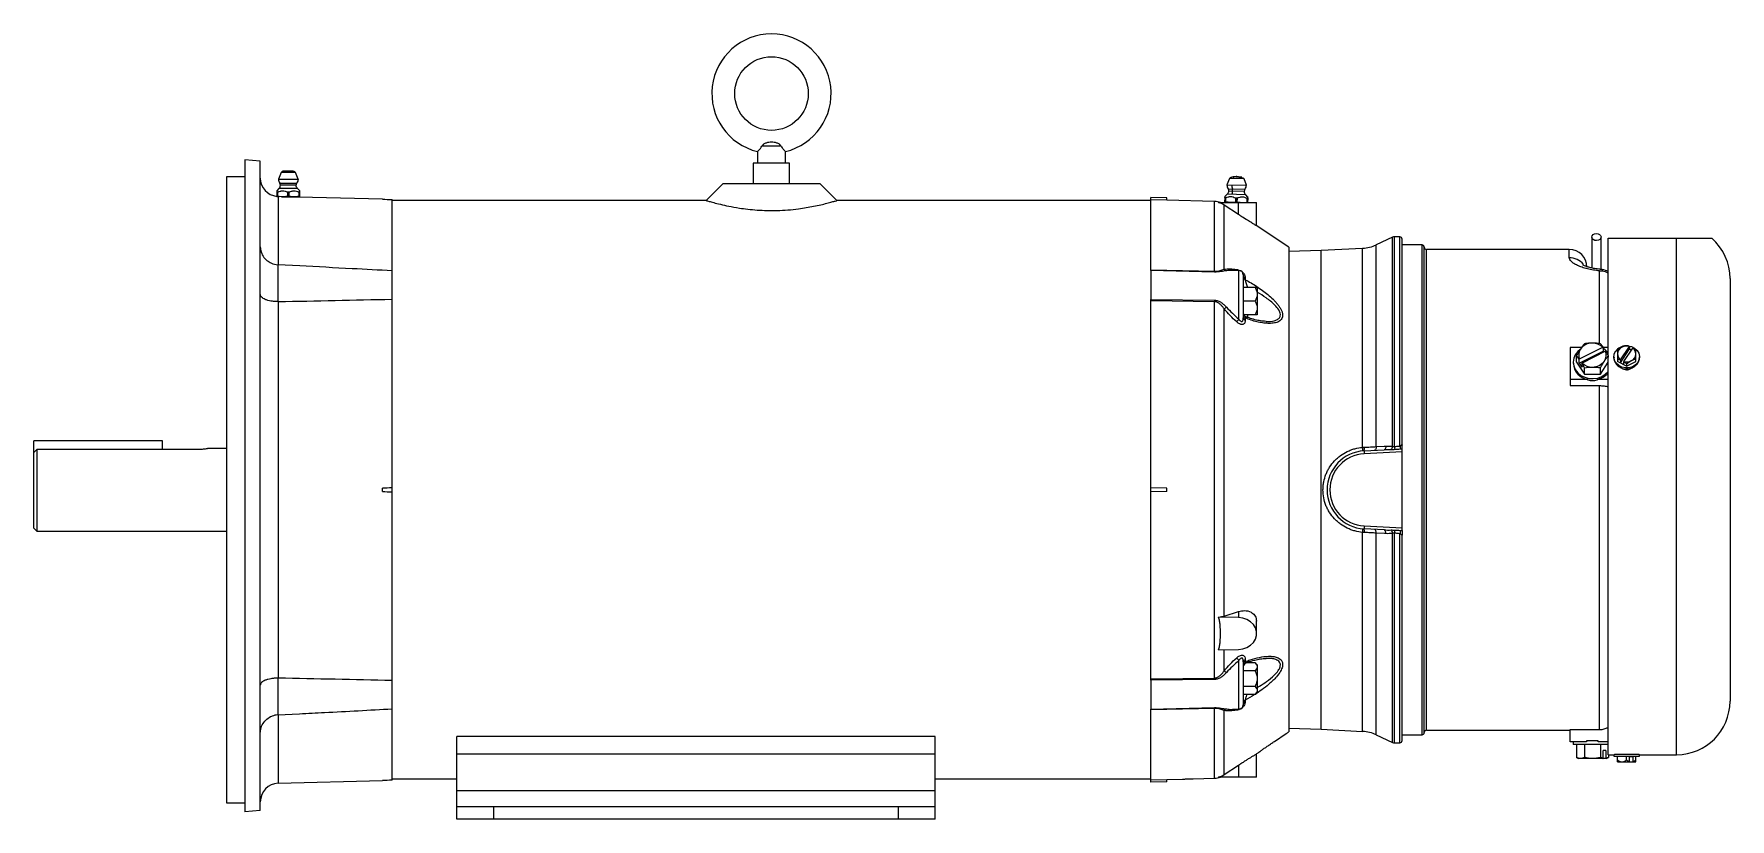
# Paper-space layout '_Back' of a CAD drawing. Header units: inches. Extents: x -10 to 13, y -4.5 to 6.2.
import ezdxf

# ---------------------------------------------------------------- set-up
doc = ezdxf.new("R2010")
doc.units = ezdxf.units.IN
doc.header["$MEASUREMENT"] = 0

psp = doc.layouts.new('_Back')

# ---------------------------------------------------------------- linework, layer by layer
at = {"color": 7, "linetype": 'Continuous', "lineweight": 15}
for p, q in [((0.131, 4.666), (-0.131, 4.666)), ((-6.947, 4.461), (-7.157, 4.479)), ((-7.157, 4.479), (-7.157, -4.374)), ((-6.947, -4.356), (-6.947, 4.461)), ((-0.247, 4.434), (-0.247, 4.16)), ((0.247, 4.434), (-0.247, 4.434)), ((-0.19, 4.593), (-0.19, 4.434)), ((0.19, 4.434), (0.19, 4.593)), ((0.247, 4.16), (0.247, 4.434)), ((-7.157, 4.249), (-7.407, 4.249)), ((-7.407, 4.249), (-7.407, -4.249)), ((-6.665, 4.307), (-6.7, 4.22)), ((-6.7, 4.22), (-6.433, 4.22)), ((-6.683, 4.166), (-6.45, 4.166)), ((-6.468, 4.307), (-6.665, 4.307)), ((-6.433, 4.22), (-6.468, 4.307)), ((-0.655, 4.16), (-0.886, 3.929)), ((-0.655, 4.16), (0.655, 4.16)), ((0.886, 3.929), (0.655, 4.16)), ((6.226, 4.23), (6.189, 4.144)), ((6.456, 4.137), (6.423, 4.224)), ((-6.693, 4.091), (-6.723, 4.06)), ((-6.723, 4.043), (-6.723, 3.984)), ((-6.717, 4.041), (-6.72, 4.041)), ((-6.72, 3.984), (-6.72, 4.041)), ((-6.717, 3.984), (-6.72, 3.984)), ((-6.717, 4.041), (-6.717, 3.984)), ((-6.71, 3.983), (-6.71, 4.043)), ((-6.703, 3.982), (-6.703, 3.056)), ((-6.44, 4.091), (-6.693, 4.091)), ((-6.657, 3.98), (-6.689, 3.982)), ((-6.459, 4.135), (-6.674, 4.135)), ((-6.579, 4.043), (-6.579, 3.983)), ((-6.579, 3.978), (-6.423, 3.978)), ((-6.563, 4.041), (-6.57, 4.041)), ((-6.57, 3.984), (-6.57, 4.041)), ((-6.563, 3.984), (-6.57, 3.984)), ((-6.567, 3.978), (-6.567, 3.984)), ((-6.563, 4.041), (-6.563, 3.984)), ((-6.554, 3.983), (-6.554, 4.043)), ((-6.41, 4.06), (-6.44, 4.091)), ((-5.287, 3.947), (-6.427, 3.976)), ((-6.423, 4.043), (-6.423, 3.983)), ((-6.423, 3.978), (-6.41, 3.98)), ((-6.413, 4.041), (-6.416, 4.041)), ((-6.416, 3.984), (-6.416, 4.041)), ((-6.416, 3.984), (-6.413, 3.984)), ((-6.413, 4.041), (-6.413, 3.984)), ((-6.41, 3.983), (-6.41, 4.043)), ((-5.287, 3.946), (-5.287, 3.947)), ((-5.157, -3.943), (-5.157, 3.943)), ((-0.884, 3.928), (-5.157, 3.928)), ((5.157, 3.928), (0.885, 3.928)), ((5.157, 2.989), (5.157, 3.969)), ((5.372, 3.963), (5.157, 3.969)), ((5.372, 3.933), (5.157, 3.939)), ((5.372, 3.933), (5.372, 3.963)), ((6.02, 3.916), (5.372, 3.933)), ((6.162, 3.968), (6.16, 3.908)), ((6.193, 4.014), (6.161, 3.984)), ((6.162, 3.909), (6.164, 3.965)), ((6.167, 3.965), (6.164, 3.965)), ((6.167, 3.965), (6.166, 3.908)), ((6.173, 3.908), (6.174, 3.967)), ((6.189, 4.144), (6.456, 4.137)), ((6.305, 3.964), (6.304, 3.904)), ((6.313, 3.905), (6.315, 3.961)), ((6.321, 3.961), (6.315, 3.961)), ((6.321, 3.961), (6.319, 3.904)), ((6.329, 3.904), (6.331, 3.963)), ((6.475, 3.976), (6.445, 4.008)), ((6.462, 3.96), (6.46, 3.9)), ((6.467, 3.901), (6.469, 3.957)), ((6.472, 3.957), (6.469, 3.957)), ((6.472, 3.957), (6.47, 3.9)), ((6.473, 3.9), (6.474, 3.959)), ((6.077, 3.9), (6.591, 3.9)), ((6.151, 2.996), (6.151, 3.867)), ((6.348, 3.738), (6.151, 3.867)), ((6.159, 3.905), (6.173, 3.902)), ((6.162, 3.909), (6.166, 3.908)), ((6.173, 3.902), (6.178, 3.9)), ((6.205, 3.901), (6.258, 3.9)), ((6.319, 3.904), (6.313, 3.905)), ((6.348, 3.738), (6.348, 3.9)), ((6.47, 3.9), (6.467, 3.901)), ((6.591, 3.587), (6.591, 3.9)), ((7.031, 3.296), (6.589, 3.588)), ((7.471, 3.25), (7.031, 3.238)), ((7.031, 3.296), (7.031, -3.287)), ((8.034, 3.279), (7.471, 3.25)), ((7.471, -3.25), (7.471, 3.25)), ((8.441, 3.429), (8.219, 3.326)), ((8.541, 3.435), (8.467, 3.435)), ((8.571, 0.605), (8.571, 3.405)), ((8.841, 3.325), (8.571, 3.325)), ((8.871, -3.295), (8.871, 3.295)), ((10.841, 3.265), (8.901, 3.265)), ((11.149, 3.433), (11.149, 3.013)), ((11.274, 2.993), (11.274, 3.433)), ((11.371, 1.829), (11.371, 3.416)), ((11.371, 3.416), (12.301, 3.416)), ((-6.411, 3.04), (-6.71, 3.056)), ((5.157, 2.989), (6.02, 2.969)), ((6.02, 2.957), (5.157, 2.977)), ((5.157, 2.977), (5.157, 2.586)), ((6.353, 2.978), (6.272, 2.98)), ((6.412, 2.918), (6.412, 2.337)), ((6.439, 2.876), (6.439, 2.854)), ((13.027, 2.87), (13.027, -2.87)), ((-6.703, 2.556), (-6.703, -2.556)), ((5.157, 2.586), (6.02, 2.575)), ((5.157, -2.566), (5.157, 2.566)), ((6.02, 2.555), (5.157, 2.566)), ((6.02, -2.555), (6.02, 2.555)), ((6.573, 2.749), (6.412, 2.749)), ((6.573, 2.563), (6.412, 2.563)), ((6.601, 2.749), (6.601, 2.378)), ((6.151, -1.713), (6.151, 2.459)), ((6.573, 2.378), (6.418, 2.378)), ((6.439, 2.333), (6.439, 2.306)), ((10.856, 1.932), (10.856, 1.415)), ((11.009, 1.932), (10.856, 1.932)), ((10.976, 1.721), (11.301, 1.884)), ((10.979, 1.778), (11.297, 1.938)), ((11.335, 1.881), (11.017, 1.722)), ((11.301, 1.938), (11.301, 1.884)), ((11.371, 1.932), (11.301, 1.932)), ((11.31, 1.869), (11.301, 1.884)), ((11.497, 1.894), (11.497, 1.743)), ((11.536, 1.726), (11.661, 1.913)), ((11.537, 1.765), (11.659, 1.948)), ((11.584, 1.742), (11.706, 1.925)), ((11.661, 1.949), (11.661, 1.913)), ((11.661, 1.913), (11.689, 1.899)), ((11.747, 1.743), (11.747, 1.894)), ((10.897, 1.735), (10.897, 1.717)), ((10.94, 1.735), (10.94, 1.822)), ((10.94, 1.735), (11.049, 1.573)), ((10.976, 1.721), (10.976, 1.776)), ((10.976, 1.721), (11.013, 1.665)), ((11.013, 1.72), (11.013, 1.665)), ((11.049, 1.573), (11.049, 1.659)), ((11.265, 1.573), (11.371, 1.732)), ((11.265, 1.573), (11.265, 1.659)), ((11.371, 1.801), (11.373, 1.803)), ((11.371, -3.596), (11.371, 1.801)), ((11.373, 1.803), (11.373, 1.822)), ((11.448, 1.806), (11.448, 1.796)), ((11.622, 1.681), (11.497, 1.743)), ((11.537, 1.765), (11.536, 1.761)), ((11.536, 1.761), (11.536, 1.726)), ((11.536, 1.726), (11.583, 1.703)), ((11.584, 1.742), (11.583, 1.738)), ((11.583, 1.703), (11.583, 1.738)), ((11.622, 1.681), (11.747, 1.743)), ((11.622, 1.707), (11.622, 1.681)), ((11.796, 1.796), (11.796, 1.806)), ((11.094, 1.499), (10.856, 1.499)), ((10.856, 1.415), (11.251, 1.415)), ((11.049, 1.573), (11.265, 1.573)), ((11.094, 1.491), (11.094, 1.499)), ((11.22, 1.499), (11.22, 1.491)), ((11.371, 1.499), (11.22, 1.499)), ((11.251, -3.255), (11.251, 1.415)), ((11.355, 1.404), (11.371, 1.404)), ((-10.024, -0.522), (-10.024, 0.666)), ((-8.274, 0.666), (-10.024, 0.666)), ((-9.984, 0.548), (-9.984, -0.562)), ((-7.774, 0.548), (-9.984, 0.548)), ((-8.274, 0.548), (-8.274, 0.666)), ((-7.407, 0.562), (-7.649, 0.562)), ((8.054, 0.529), (8.327, 0.544)), ((8.571, 0.516), (8.054, 0.489)), ((8.571, -0.553), (8.571, 0.553)), ((-5.287, -0.023), (-5.287, 0.023)), ((5.372, 0.023), (5.157, 0.029)), ((5.372, -0.023), (5.372, 0.023)), ((5.372, -0.023), (5.157, -0.029)), ((-10.024, -0.522), (-9.984, -0.562)), ((-9.984, -0.562), (-7.407, -0.562)), ((8.054, -0.489), (8.571, -0.516)), ((8.327, -0.544), (8.054, -0.529)), ((8.571, -3.405), (8.571, -0.605)), ((6.348, -1.734), (6.077, -1.727)), ((6.151, -1.713), (6.348, -1.652)), ((6.348, -1.652), (6.348, -1.734)), ((6.591, -1.95), (6.591, -1.794)), ((6.077, -2.173), (6.348, -2.166)), ((6.412, -2.337), (6.412, -2.918)), ((6.573, -2.456), (6.412, -2.456)), ((6.439, -2.306), (6.439, -2.333)), ((6.573, -2.349), (6.448, -2.349)), ((6.601, -2.378), (6.573, -2.349)), ((6.601, -2.378), (6.601, -2.749)), ((5.157, -2.566), (6.02, -2.555)), ((6.02, -2.575), (5.157, -2.586)), ((5.157, -2.586), (5.157, -2.977)), ((6.573, -2.67), (6.412, -2.67)), ((6.573, -2.777), (6.601, -2.749)), ((5.157, -2.977), (6.02, -2.957)), ((6.02, -2.969), (5.157, -2.989)), ((5.157, -3.969), (5.157, -2.989)), ((6.151, -3.867), (6.151, -2.996)), ((6.272, -2.98), (6.353, -2.978)), ((6.573, -2.777), (6.412, -2.777)), ((6.439, -2.854), (6.439, -2.876)), ((-6.71, -3.056), (-6.414, -3.04)), ((2.223, -3.349), (-4.277, -3.349)), ((-4.277, -4.47), (-4.277, -3.349)), ((2.223, -4.47), (2.223, -3.349)), ((6.835, -3.416), (6.996, -3.31)), ((7.031, -3.238), (7.471, -3.25)), ((7.471, -3.25), (8.034, -3.279)), ((8.219, -3.326), (8.441, -3.429)), ((8.467, -3.435), (8.541, -3.435)), ((8.571, -3.325), (8.841, -3.325)), ((8.901, -3.265), (10.856, -3.265)), ((10.856, -3.255), (11.251, -3.255)), ((10.856, -3.423), (10.856, -3.255)), ((11.078, -3.423), (10.856, -3.423)), ((10.897, -3.423), (10.897, -3.459)), ((11.078, -3.409), (11.078, -3.423)), ((11.236, -3.409), (11.078, -3.409)), ((11.236, -3.423), (11.236, -3.409)), ((11.371, -3.423), (11.236, -3.423)), ((11.354, -3.233), (11.371, -3.233)), ((2.223, -3.588), (-4.277, -3.588)), ((6.591, -3.9), (6.591, -3.586)), ((11.371, -3.459), (10.897, -3.459)), ((10.94, -3.459), (10.94, -3.632)), ((10.94, -3.632), (10.969, -3.649)), ((11.344, -3.649), (10.969, -3.649)), ((11.049, -3.459), (11.049, -3.632)), ((11.265, -3.459), (11.265, -3.632)), ((11.338, -3.538), (11.301, -3.538)), ((11.301, -3.647), (11.301, -3.538)), ((11.338, -3.538), (11.338, -3.647)), ((11.344, -3.649), (11.373, -3.632)), ((11.373, -3.596), (11.45, -3.596)), ((11.373, -3.596), (11.373, -3.632)), ((11.448, -3.596), (11.448, -3.615)), ((11.448, -3.615), (11.796, -3.615)), ((11.497, -3.694), (11.497, -3.615)), ((11.622, -3.667), (11.622, -3.615)), ((11.661, -3.62), (11.708, -3.62)), ((11.661, -3.69), (11.661, -3.62)), ((11.708, -3.62), (11.708, -3.69)), ((11.747, -3.694), (11.747, -3.615)), ((11.795, -3.596), (12.301, -3.596)), ((11.796, -3.615), (11.796, -3.596)), ((5.73, -3.924), (6.02, -3.916)), ((6.591, -3.9), (6.077, -3.9)), ((6.151, -3.867), (6.348, -3.738)), ((6.348, -3.738), (6.348, -3.9)), ((11.497, -3.694), (11.747, -3.694)), ((-6.703, -3.984), (-5.287, -3.947)), ((-5.287, -3.946), (-5.287, -3.947)), ((-4.277, -3.928), (-5.157, -3.928)), ((-4.277, -3.928), (-5.157, -3.928)), ((2.223, -4.086), (-4.277, -4.086)), ((5.157, -3.928), (2.223, -3.928)), ((5.157, -3.928), (2.223, -3.928)), ((5.157, -3.939), (5.372, -3.933)), ((5.372, -3.963), (5.157, -3.969)), ((5.372, -3.933), (5.584, -3.928)), ((5.372, -3.963), (5.372, -3.933)), ((-7.407, -4.249), (-7.157, -4.249)), ((-6.947, -4.356), (-7.157, -4.374)), ((2.223, -4.306), (-4.277, -4.306)), ((-3.777, -4.306), (-3.777, -4.47)), ((1.724, -4.47), (1.724, -4.306)), ((2.223, -4.47), (-4.277, -4.47))]:
    psp.add_line(p, q, dxfattribs=at)
at = {"color": 8, "linetype": 'Continuous', "lineweight": 15}
for p, q in [((6.423, 4.224), (6.226, 4.23)), ((6.445, 4.008), (6.193, 4.014)), ((6.205, 4.089), (6.437, 4.083)), ((6.428, 4.052), (6.213, 4.058)), ((6.02, 2.969), (6.02, 3.916)), ((8.034, 0.577), (8.034, 3.279)), ((8.219, 0.587), (8.219, 3.326)), ((8.441, 0.591), (8.441, 3.429)), ((8.467, 0.588), (8.467, 3.435)), ((8.541, 0.595), (8.541, 3.435)), ((8.841, -3.325), (8.841, 3.325)), ((8.901, -3.265), (8.901, 3.265)), ((10.841, 3.152), (10.841, 3.265)), ((12.301, -3.596), (12.301, 3.416)), ((-6.71, 3.056), (-6.71, 2.556)), ((6.353, 2.319), (6.353, 2.978)), ((11.251, 1.99), (11.251, 2.97)), ((11.291, 2.99), (11.291, 2.968)), ((6.47, 2.378), (6.47, 2.339)), ((8.034, -3.279), (8.034, -0.577)), ((8.219, -3.326), (8.219, -0.587)), ((8.441, -3.429), (8.441, -0.591)), ((8.467, -3.435), (8.467, -0.588)), ((8.541, -3.435), (8.541, -0.595)), ((6.151, -2.459), (6.151, -2.171)), ((6.353, -2.978), (6.353, -2.319)), ((6.47, -2.336), (6.47, -2.349)), ((-6.71, -2.556), (-6.71, -3.056)), ((6.02, -3.916), (6.02, -2.969)), ((-6.703, -3.056), (-6.703, -3.984))]:
    psp.add_line(p, q, dxfattribs=at)
at = {"color": 7, "linetype": 'Continuous', "lineweight": 15, "flags": 128}
for points in [[(11.254, 3.468), (11.268, 3.453), (11.274, 3.435), (11.27, 3.416), (11.257, 3.4), (11.238, 3.389), (11.214, 3.385), (11.19, 3.388), (11.169, 3.398), (11.155, 3.413), (11.149, 3.431), (11.153, 3.45), (11.166, 3.466), (11.185, 3.477), (11.209, 3.481), (11.233, 3.478), (11.254, 3.468)], [(10.991, 1.908), (10.957, 1.879), (10.924, 1.835), (10.904, 1.786), (10.897, 1.735), (10.904, 1.683), (10.924, 1.635), (10.957, 1.591), (11, 1.555), (11.052, 1.529), (11.109, 1.514), (11.169, 1.51), (11.228, 1.518), (11.284, 1.538), (11.332, 1.569), (11.371, 1.608), (11.371, 1.608)], [(11.371, 1.862), (11.332, 1.901), (11.297, 1.924)], [(11.631, 1.956), (11.638, 1.956), (11.686, 1.945), (11.729, 1.924), (11.763, 1.893), (11.786, 1.855), (11.796, 1.813), (11.791, 1.77), (11.772, 1.73), (11.742, 1.696), (11.701, 1.672), (11.655, 1.658), (11.605, 1.656), (11.557, 1.666), (11.514, 1.687), (11.48, 1.718), (11.457, 1.756), (11.448, 1.798), (11.453, 1.841), (11.471, 1.881)], [(11.636, 1.64), (11.622, 1.639), (11.607, 1.64)], [(8.219, 0.587), (8.218, 0.577), (8.217, 0.568), (8.215, 0.559), (8.212, 0.551), (8.209, 0.545), (8.205, 0.541), (8.201, 0.538), (8.197, 0.537)], [(8.219, 0.587), (8.328, 0.593), (8.349, 0.594)], [(8.349, 0.594), (8.348, 0.584), (8.347, 0.574), (8.345, 0.566), (8.342, 0.558), (8.339, 0.552), (8.335, 0.548), (8.331, 0.545), (8.327, 0.544)], [(8.219, -0.587), (8.218, -0.577), (8.217, -0.568), (8.215, -0.559), (8.212, -0.551), (8.209, -0.545), (8.205, -0.541), (8.201, -0.538), (8.197, -0.537)], [(8.349, -0.594), (8.333, -0.593), (8.219, -0.587)], [(8.349, -0.594), (8.348, -0.584), (8.347, -0.574), (8.345, -0.566), (8.342, -0.558), (8.339, -0.552), (8.335, -0.548), (8.331, -0.545), (8.327, -0.544)], [(6.348, -2.166), (6.407, -2.159), (6.462, -2.14), (6.51, -2.11), (6.549, -2.071), (6.576, -2.026), (6.59, -1.976), (6.59, -1.924), (6.576, -1.874), (6.549, -1.829), (6.51, -1.79), (6.462, -1.76), (6.407, -1.741), (6.348, -1.734)]]:
    psp.add_lwpolyline(points, dxfattribs=at)
at = {"color": 7, "linetype": 'Continuous', "lineweight": 15}
psp.add_circle((0, 5.381), 0.5, dxfattribs=at)
for centre, radius, start, end in [((0, 5.381), 0.81, 283.524, 256.4712), ((-6.697, 4.234), 0.25, 180, 263.9226), ((6.324, 4.207), 0.047, 61.7951, 115.2049), ((6.014, 3.667), 0.25, 69.0319, 88.5), ((8.008, 3.779), 0.5, 273, 295), ((8.467, 3.375), 0.06, 90, 115), ((8.541, 3.405), 0.03, 0, 90), ((8.841, 3.295), 0.03, 0, 90), ((8.901, 3.295), 0.03, 180, 270), ((10.841, 3.025), 0.24, 0, 90), ((12.301, 2.87), 0.726, 0, 48.7605), ((-6.697, 3.306), 0.25, 246.7547, 267), ((6.542, 2.963), 0.522, 179.3655, 180.6345), ((6.191, 3.023), 0.0489, 214.2826, 259.4012), ((6.352, 2.918), 0.06, 0, 88.5), ((6.457, 2.918), 0.0454, 183.0814, 246.2139), ((6.456, 2.896), 0.0451, 183.2016, 246.5008), ((11.332, 3.237), 0.25, 260.0561, 260.7931), ((11.253, 2.704), 0.267, 63.6209, 81.6831), ((11.251, 2.744), 0.25, 61.3146, 80.7931), ((7.702, 2.565), 1.682, 179.6508, 180.3492), ((5.946, 2.777), 0.379, 302.7819, 308.6347), ((6.677, 2.016), 0.443, 137.0112, 143.3505), ((6.471, 2.404), 0.06, 180.0025, 249.7649), ((6.449, 2.369), 0.0378, 187.0016, 253.8612), ((6.449, 2.342), 0.0375, 187.2551, 254.2631), ((11.113, 1.83), 0.144, 145.655, 201.0382), ((11.152, 1.798), 0.194, 88.695, 144.4351), ((11.159, 1.791), 0.201, 46.7012, 90.7091), ((11.201, 1.83), 0.144, 325.655, 21.0382), ((11.617, 1.776), 0.18, 91.6073, 144.3684), ((11.603, 1.842), 0.107, 114.4479, 178.172), ((11.669, 1.72), 0.245, 116.5594, 134.6362), ((11.599, 1.847), 0.102, 181.0153, 232.8814), ((11.63, 1.809), 0.148, 93.1495, 118.5732), ((11.622, 1.811), 0.142, 74.6577, 116.156), ((11.618, 1.836), 0.12, 69.2371, 88.3521), ((11.67, 1.922), 0.0283, 108.1891, 111.3687), ((11.64, 1.848), 0.107, 294.4479, 358.172), ((11.644, 1.843), 0.102, 1.0153, 52.8814), ((11.716, 1.899), 0.0283, 108.1891, 111.3687), ((11.579, 1.725), 0.239, 45.2446, 57.3033), ((11.13, 1.729), 0.233, 182.9809, 261.1302), ((11.154, 1.869), 0.201, 226.7012, 270.7091), ((11.161, 1.862), 0.194, 268.695, 324.4351), ((11.493, 1.649), 0.12, 69.2371, 88.3521), ((11.622, 1.838), 0.199, 251.9869, 289.5083), ((11.454, 1.537), 0.239, 45.2446, 57.3033), ((11.622, 1.879), 0.142, 254.6577, 296.156), ((11.794, 1.532), 0.245, 116.5594, 134.6362), ((11.755, 1.622), 0.148, 93.1495, 118.5732), ((11.157, 1.784), 0.299, 257.8536, 282.1464), ((11.168, 1.756), 0.263, 281.3877, 320.7263), ((8.081, 0), 0.53, 93, 267), ((8.079, 0), 0.49, 93, 267), ((7.73, 0.54), 0.306, 357.735, 6.9691), ((8.245, 0.509), 0.192, 174.0433, 185.9567), ((7.926, 0.561), 0.132, 346.0699, 7.645), ((8.361, 0.601), 0.0811, 316.9546, 353.103), ((10.377, 0.761), 1.918, 185.1697, 186.4307), ((10.397, 0.751), 1.862, 184.8344, 186.1782), ((7.73, -0.54), 0.306, 353.0309, 2.265), ((8.245, -0.509), 0.192, 174.0433, 185.9567), ((7.926, -0.561), 0.132, 352.355, 13.9301), ((8.361, -0.601), 0.0811, 6.897, 43.0454), ((10.377, -0.761), 1.918, 173.5693, 174.8303), ((10.397, -0.751), 1.862, 173.8218, 175.1656), ((6.677, -2.016), 0.443, 216.6495, 222.9888), ((5.946, -2.777), 0.379, 51.3653, 57.2181), ((6.449, -2.342), 0.0375, 105.7369, 172.7449), ((6.449, -2.369), 0.0378, 106.1388, 172.9984), ((6.471, -2.404), 0.06, 110.2192, 179.9975), ((7.702, -2.565), 1.682, 179.6508, 180.3492), ((6.542, -2.963), 0.522, 179.3655, 180.6345), ((6.191, -3.023), 0.0489, 100.5988, 145.7174), ((6.352, -2.918), 0.06, 271.5, 0), ((6.456, -2.896), 0.0451, 113.4992, 176.7984), ((6.457, -2.918), 0.0454, 113.7861, 176.9186), ((12.301, -2.87), 0.726, 270, 0), ((-6.697, -3.306), 0.25, 93, 111.4832), ((8.008, -3.779), 0.5, 65, 87), ((8.467, -3.375), 0.06, 245, 270), ((8.541, -3.405), 0.03, 270, 0), ((8.841, -3.295), 0.03, 270, 0), ((8.901, -3.295), 0.03, 90, 180), ((11.56, -3.605), 0.0883, 223.9815, 269.3146), ((11.558, -3.605), 0.0883, 270.6854, 316.0185), ((11.687, -3.602), 0.0917, 224.4541, 253.2992), ((11.681, -3.602), 0.0917, 286.7008, 315.5459), ((6.014, -3.667), 0.25, 271.5, 290.9942), ((11.494, -3.619), 0.182, 335.7462, 336.9041), ((11.54, -3.619), 0.182, 335.7462, 336.9041), ((-6.697, -4.234), 0.25, 91.5, 180)]:
    psp.add_arc(centre, radius, start, end, dxfattribs=at)
at = {"color": 8, "linetype": 'Continuous', "lineweight": 15}
for centre, radius, start, end in [((10.843, 2.909), 0.243, 38.3343, 90.3097), ((6.358, 3.011), 0.0405, 206.6951, 234.6002), ((6.471, 2.639), 0.114, 90.3287, 105.0124), ((6.358, -3.011), 0.0405, 125.3998, 153.3049)]:
    psp.add_arc(centre, radius, start, end, dxfattribs=at)
at = {"color": 7, "linetype": 'Continuous', "lineweight": 15}
for points, knots in [([(-0.189, 4.594), (-0.189, 4.594), (-0.188, 4.595), (-0.173, 4.611), (-0.152, 4.634), (-0.138, 4.656), (-0.131, 4.666)], [0, 0, 0, 0, 0.225561, 0.484415, 0.765567, 1, 1, 1, 1]), ([(0.131, 4.666), (0.128, 4.67), (0.125, 4.675), (0.117, 4.684), (0.112, 4.688), (0.098, 4.7), (0.086, 4.705), (0.062, 4.714), (0.05, 4.716), (0.025, 4.72), (0.012, 4.72), (-0.013, 4.72), (-0.025, 4.72), (-0.05, 4.716), (-0.063, 4.714), (-0.08, 4.707), (-0.086, 4.705), (-0.097, 4.699), (-0.102, 4.696), (-0.112, 4.688), (-0.117, 4.684), (-0.125, 4.675), (-0.128, 4.67), (-0.131, 4.666)], [0, 0, 0, 0, 0.0625, 0.0625, 0.125, 0.125, 0.25, 0.25, 0.375, 0.375, 0.5, 0.5, 0.625, 0.625, 0.75, 0.75, 0.8125, 0.8125, 0.875, 0.875, 0.9375, 0.9375, 1, 1, 1, 1]), ([(0.131, 4.666), (0.141, 4.652), (0.159, 4.625), (0.182, 4.602), (0.191, 4.592), (0.19, 4.594), (0.189, 4.594)], [0, 0, 0, 0, 0.326709, 0.653819, 0.959586, 1, 1, 1, 1]), ([(-6.632, 4.328), (-6.639, 4.328), (-6.646, 4.326), (-6.658, 4.318), (-6.663, 4.313), (-6.665, 4.307)], [0, 0, 0, 0, 0.5, 0.5, 1, 1, 1, 1]), ([(-6.501, 4.328), (-6.501, 4.328), (-6.501, 4.328), (-6.505, 4.328), (-6.508, 4.328), (-6.519, 4.328), (-6.526, 4.328), (-6.545, 4.328), (-6.556, 4.328), (-6.577, 4.328), (-6.588, 4.328), (-6.607, 4.328), (-6.614, 4.328), (-6.625, 4.328), (-6.628, 4.328), (-6.632, 4.328), (-6.632, 4.328), (-6.632, 4.328)], [0, 0, 0, 0, 0.125, 0.125, 0.25, 0.25, 0.375, 0.375, 0.5, 0.5, 0.625, 0.625, 0.75, 0.75, 0.875, 0.875, 1, 1, 1, 1]), ([(-6.501, 4.328), (-6.494, 4.328), (-6.487, 4.326), (-6.475, 4.318), (-6.47, 4.313), (-6.468, 4.307)], [0, 0, 0, 0, 0.5, 0.5, 1, 1, 1, 1]), ([(6.292, 4.25), (6.287, 4.25), (6.277, 4.249), (6.265, 4.247), (6.254, 4.245), (6.244, 4.242), (6.236, 4.238), (6.229, 4.234), (6.227, 4.231), (6.226, 4.23)], [0, 0, 0, 0, 0.174801, 0.27938, 0.396693, 0.527527, 0.672142, 0.830077, 1, 1, 1, 1]), ([(6.292, 4.25), (6.289, 4.25), (6.286, 4.248), (6.279, 4.24), (6.277, 4.234), (6.276, 4.228)], [0, 0, 0, 0, 0.5, 0.5, 1, 1, 1, 1]), ([(6.422, 4.225), (6.421, 4.227), (6.418, 4.229), (6.402, 4.234), (6.38, 4.238), (6.356, 4.242), (6.333, 4.245), (6.315, 4.248), (6.301, 4.249), (6.295, 4.25), (6.292, 4.25)], [0, 0, 0, 0, 0.137438, 0.305869, 0.466418, 0.611563, 0.737133, 0.842409, 0.929087, 1, 1, 1, 1]), ([(6.358, 4.248), (6.363, 4.248), (6.368, 4.248), (6.378, 4.248), (6.383, 4.247), (6.389, 4.247), (6.392, 4.247), (6.391, 4.247), (6.388, 4.247), (6.377, 4.248), (6.369, 4.248), (6.352, 4.248), (6.342, 4.249), (6.325, 4.249), (6.317, 4.249), (6.303, 4.25), (6.297, 4.25), (6.292, 4.25)], [0, 0, 0, 0, 0.125, 0.125, 0.25, 0.25, 0.375, 0.375, 0.5, 0.5, 0.625, 0.625, 0.75, 0.75, 0.875, 0.875, 1, 1, 1, 1]), ([(-6.723, 4.059), (-6.723, 4.057), (-6.723, 4.055), (-6.723, 4.045), (-6.723, 4.043)], [0, 0, 0, 0, 0.758823, 1, 1, 1, 1]), ([(-6.71, 4.043), (-6.7, 4.048), (-6.689, 4.052), (-6.673, 4.057), (-6.667, 4.058), (-6.656, 4.06), (-6.65, 4.06), (-6.633, 4.06), (-6.622, 4.058), (-6.6, 4.052), (-6.59, 4.048), (-6.579, 4.043)], [0, 0, 0, 0, 0.25, 0.25, 0.375, 0.375, 0.5, 0.5, 0.75, 0.75, 1, 1, 1, 1]), ([(-6.693, 4.091), (-6.687, 4.096), (-6.682, 4.103), (-6.676, 4.118), (-6.674, 4.127), (-6.674, 4.135)], [0, 0, 0, 0, 0.5, 0.5, 1, 1, 1, 1]), ([(-6.657, 3.98), (-6.644, 3.98), (-6.632, 3.979), (-6.606, 3.979), (-6.593, 3.978), (-6.579, 3.978)], [0, 0, 0, 0, 0.5, 0.5, 1, 1, 1, 1]), ([(-6.427, 3.976), (-6.427, 3.976), (-6.428, 3.976), (-6.432, 3.976), (-6.435, 3.976), (-6.443, 3.976), (-6.448, 3.976), (-6.46, 3.976), (-6.466, 3.976), (-6.48, 3.976), (-6.488, 3.976), (-6.505, 3.976), (-6.513, 3.977), (-6.532, 3.977), (-6.541, 3.977), (-6.56, 3.977), (-6.57, 3.978), (-6.579, 3.978)], [0, 0, 0, 0, 0.125, 0.125, 0.25, 0.25, 0.375, 0.375, 0.5, 0.5, 0.625, 0.625, 0.75, 0.75, 0.875, 0.875, 1, 1, 1, 1]), ([(-6.554, 4.043), (-6.543, 4.048), (-6.533, 4.052), (-6.516, 4.057), (-6.511, 4.058), (-6.5, 4.06), (-6.494, 4.06), (-6.477, 4.06), (-6.466, 4.058), (-6.444, 4.052), (-6.433, 4.048), (-6.423, 4.043)], [0, 0, 0, 0, 0.25, 0.25, 0.375, 0.375, 0.5, 0.5, 0.75, 0.75, 1, 1, 1, 1]), ([(-6.44, 4.091), (-6.446, 4.096), (-6.451, 4.103), (-6.457, 4.118), (-6.459, 4.127), (-6.459, 4.135)], [0, 0, 0, 0, 0.5, 0.5, 1, 1, 1, 1]), ([(-6.41, 4.043), (-6.41, 4.053), (-6.41, 4.064), (-6.41, 4.059), (-6.41, 4.059)], [0, 0, 0, 0, 0.914761, 1, 1, 1, 1]), ([(-0.884, 3.927), (-0.884, 3.927), (-0.884, 3.927), (-0.852, 3.918), (-0.79, 3.901), (-0.699, 3.878), (-0.582, 3.852), (-0.454, 3.828), (-0.322, 3.81), (-0.196, 3.799), (-0.062, 3.792), (0.028, 3.793), (0.074, 3.794)], [0, 0, 0, 0, 0.072504, 0.191426, 0.307143, 0.426295, 0.540253, 0.658201, 0.742526, 0.82915, 0.91311, 1, 1, 1, 1]), ([(0.074, 3.794), (0.124, 3.796), (0.225, 3.8), (0.359, 3.815), (0.475, 3.832), (0.578, 3.851), (0.673, 3.872), (0.758, 3.892), (0.827, 3.911), (0.871, 3.923), (0.89, 3.929), (0.886, 3.928), (0.885, 3.927)], [0, 0, 0, 0, 0.105119, 0.21465, 0.304068, 0.395372, 0.500667, 0.60832, 0.72821, 0.851193, 0.978072, 1, 1, 1, 1]), ([(6.162, 3.984), (6.162, 3.982), (6.162, 3.98), (6.162, 3.97), (6.162, 3.968)], [0, 0, 0, 0, 0.757497, 1, 1, 1, 1]), ([(6.174, 3.967), (6.185, 3.972), (6.196, 3.976), (6.212, 3.98), (6.218, 3.981), (6.229, 3.983), (6.234, 3.983), (6.251, 3.982), (6.263, 3.981), (6.284, 3.974), (6.295, 3.969), (6.305, 3.964)], [0, 0, 0, 0, 0.25, 0.25, 0.375, 0.375, 0.5, 0.5, 0.75, 0.75, 1, 1, 1, 1]), ([(6.189, 4.144), (6.19, 4.135), (6.193, 4.115), (6.201, 4.098), (6.205, 4.089)], [0, 0, 0, 0, 0.5, 1, 1, 1, 1]), ([(6.213, 4.058), (6.212, 4.054), (6.212, 4.046), (6.207, 4.034), (6.201, 4.023), (6.196, 4.017), (6.193, 4.014)], [0, 0, 0, 0, 0.247632, 0.500116, 0.75254, 1, 1, 1, 1]), ([(6.205, 4.089), (6.207, 4.084), (6.212, 4.074), (6.212, 4.063), (6.213, 4.058)], [0, 0, 0, 0, 0.5, 1, 1, 1, 1]), ([(6.256, 4.013), (6.259, 4.018), (6.262, 4.025), (6.265, 4.04), (6.266, 4.049), (6.266, 4.057)], [0, 0, 0, 0, 0.5, 0.5, 1, 1, 1, 1]), ([(6.331, 3.963), (6.341, 3.968), (6.352, 3.972), (6.368, 3.976), (6.374, 3.977), (6.385, 3.979), (6.391, 3.979), (6.408, 3.978), (6.419, 3.976), (6.441, 3.97), (6.451, 3.965), (6.462, 3.96)], [0, 0, 0, 0, 0.25, 0.25, 0.375, 0.375, 0.5, 0.5, 0.75, 0.75, 1, 1, 1, 1]), ([(6.428, 4.052), (6.429, 4.058), (6.43, 4.069), (6.435, 4.078), (6.437, 4.083)], [0, 0, 0, 0, 0.5, 1, 1, 1, 1]), ([(6.445, 4.008), (6.443, 4.011), (6.437, 4.017), (6.432, 4.028), (6.428, 4.04), (6.428, 4.048), (6.428, 4.052)], [0, 0, 0, 0, 0.2475749, 0.5, 0.7524252, 1, 1, 1, 1]), ([(6.437, 4.083), (6.442, 4.092), (6.451, 4.109), (6.454, 4.128), (6.456, 4.137)], [0, 0, 0, 0, 0.5, 1, 1, 1, 1]), ([(6.474, 3.959), (6.475, 3.969), (6.475, 3.98), (6.475, 3.976), (6.475, 3.975)], [0, 0, 0, 0, 0.909729, 1, 1, 1, 1]), ([(6.589, 3.587), (6.589, 3.587), (6.59, 3.586), (6.568, 3.599), (6.527, 3.624), (6.466, 3.662), (6.403, 3.701), (6.362, 3.728), (6.348, 3.738)], [0, 0, 0, 0, 0.09766, 0.270549, 0.450522, 0.649728, 0.877818, 1, 1, 1, 1]), ([(-6.947, 3.3), (-6.947, 3.3), (-6.947, 3.299), (-6.946, 3.282), (-6.941, 3.238), (-6.914, 3.173), (-6.863, 3.112), (-6.816, 3.088), (-6.795, 3.077)], [0, 0, 0, 0, 0.002882, 0.01633, 0.182468, 0.47672, 0.75583, 1, 1, 1, 1]), ([(12.301, 3.416), (12.321, 3.416), (12.367, 3.416), (12.448, 3.416), (12.526, 3.416), (12.592, 3.416), (12.659, 3.416), (12.717, 3.416), (12.757, 3.416), (12.774, 3.416), (12.784, 3.416), (12.78, 3.416), (12.78, 3.416)], [0, 0, 0, 0, 0.045295, 0.104076, 0.199322, 0.281355, 0.365417, 0.538729, 0.715926, 0.857605, 0.999941, 1, 1, 1, 1]), ([(-5.157, 2.974), (-5.338, 2.983), (-5.756, 3.006), (-6.174, 3.028), (-6.411, 3.04)], [0, 0, 0, 0, 0.433317, 1, 1, 1, 1]), ([(6.151, 2.996), (6.177, 3), (6.204, 3.001), (6.261, 3), (6.291, 2.997), (6.322, 2.993)], [0, 0, 0, 0, 0.5, 0.5, 1, 1, 1, 1]), ([(11.251, 2.97), (11.252, 2.971), (11.252, 2.971), (11.252, 2.971), (11.252, 2.971), (11.252, 2.972), (11.251, 2.972), (11.249, 2.973), (11.247, 2.973), (11.242, 2.974), (11.238, 2.975), (11.227, 2.976), (11.22, 2.977), (11.198, 2.98), (11.184, 2.982), (11.141, 2.989), (11.114, 2.994), (11.075, 3.004), (11.062, 3.007), (11.038, 3.014), (11.027, 3.018), (10.993, 3.03), (10.973, 3.038), (10.945, 3.051), (10.936, 3.056), (10.92, 3.064), (10.912, 3.069), (10.891, 3.082), (10.88, 3.092), (10.861, 3.11), (10.853, 3.119), (10.844, 3.136), (10.841, 3.144), (10.841, 3.152)], [0, 0, 0, 0, 0.001953, 0.001953, 0.003906, 0.003906, 0.007812, 0.007812, 0.015625, 0.015625, 0.03125, 0.03125, 0.0625, 0.0625, 0.125, 0.125, 0.25, 0.25, 0.3125, 0.3125, 0.375, 0.375, 0.5, 0.5, 0.5625, 0.5625, 0.625, 0.625, 0.75, 0.75, 0.875, 0.875, 1, 1, 1, 1]), ([(11.288, 2.991), (11.288, 2.991), (11.281, 2.992), (11.266, 2.994), (11.237, 2.998), (11.195, 3.003), (11.145, 3.013), (11.097, 3.025), (11.061, 3.038), (11.038, 3.048), (11.026, 3.055), (11.026, 3.055), (11.026, 3.055)], [0, 0, 0, 0, 0.001762, 0.051035, 0.111404, 0.222992, 0.378581, 0.529464, 0.680477, 0.807837, 0.926127, 1, 1, 1, 1]), ([(6.02, 2.969), (6.027, 2.968), (6.034, 2.969), (6.048, 2.97), (6.055, 2.97), (6.074, 2.973), (6.085, 2.976), (6.107, 2.982), (6.116, 2.985), (6.135, 2.99), (6.143, 2.993), (6.151, 2.996)], [0, 0, 0, 0, 0.125, 0.125, 0.25, 0.25, 0.5, 0.5, 0.75, 0.75, 1, 1, 1, 1]), ([(6.182, 2.975), (6.172, 2.974), (6.161, 2.972), (6.137, 2.968), (6.124, 2.966), (6.097, 2.962), (6.083, 2.96), (6.052, 2.957), (6.037, 2.957), (6.02, 2.957)], [0, 0, 0, 0, 0.25, 0.25, 0.5, 0.5, 0.75, 0.75, 1, 1, 1, 1]), ([(6.322, 2.993), (6.328, 2.992), (6.335, 2.991), (6.349, 2.986), (6.356, 2.984), (6.371, 2.977), (6.378, 2.972), (6.389, 2.965), (6.392, 2.962), (6.399, 2.956), (6.402, 2.953), (6.411, 2.944), (6.417, 2.938), (6.425, 2.925), (6.429, 2.918), (6.437, 2.899), (6.439, 2.887), (6.439, 2.876)], [0, 0, 0, 0, 0.125, 0.125, 0.25, 0.25, 0.375, 0.375, 0.4375, 0.4375, 0.5, 0.5, 0.625, 0.625, 0.75, 0.75, 1, 1, 1, 1]), ([(6.439, 2.854), (6.465, 2.84), (6.491, 2.826), (6.544, 2.795), (6.57, 2.779), (6.621, 2.745), (6.647, 2.727), (6.697, 2.691), (6.722, 2.672), (6.771, 2.631), (6.794, 2.61), (6.828, 2.577), (6.839, 2.566), (6.86, 2.543), (6.87, 2.531), (6.889, 2.506), (6.898, 2.494), (6.91, 2.476), (6.914, 2.469), (6.921, 2.457), (6.924, 2.451), (6.933, 2.432), (6.938, 2.419), (6.943, 2.4), (6.945, 2.394), (6.946, 2.382), (6.947, 2.371), (6.947, 2.36), (6.945, 2.349), (6.944, 2.344), (6.939, 2.33), (6.934, 2.321), (6.922, 2.306), (6.915, 2.299), (6.899, 2.288), (6.89, 2.283), (6.871, 2.275), (6.861, 2.272), (6.84, 2.267), (6.829, 2.265), (6.807, 2.262), (6.795, 2.261), (6.772, 2.26), (6.76, 2.26), (6.723, 2.261), (6.698, 2.264), (6.648, 2.271), (6.622, 2.276), (6.57, 2.289), (6.544, 2.296), (6.491, 2.313), (6.465, 2.322), (6.439, 2.333)], [0, 0, 0, 0, 0.0625, 0.0625, 0.125, 0.125, 0.1875, 0.1875, 0.25, 0.25, 0.3125, 0.3125, 0.34375, 0.34375, 0.375, 0.375, 0.40625, 0.40625, 0.421875, 0.421875, 0.4375, 0.4375, 0.46875, 0.46875, 0.484375, 0.484375, 0.5, 0.515625, 0.515625, 0.53125, 0.53125, 0.5625, 0.5625, 0.59375, 0.59375, 0.625, 0.625, 0.65625, 0.65625, 0.6875, 0.6875, 0.71875, 0.71875, 0.75, 0.75, 0.8125, 0.8125, 0.875, 0.875, 0.9375, 0.9375, 1, 1, 1, 1]), ([(6.439, 2.854), (6.439, 2.851), (6.439, 2.848), (6.44, 2.839), (6.441, 2.835), (6.445, 2.821), (6.447, 2.812), (6.453, 2.794), (6.457, 2.785), (6.463, 2.769), (6.467, 2.76), (6.47, 2.753)], [0, 0, 0, 0, 0.125, 0.125, 0.25, 0.25, 0.5, 0.5, 0.75, 0.75, 1, 1, 1, 1]), ([(11.291, 2.968), (11.291, 2.968), (11.29, 2.968), (11.288, 2.968), (11.287, 2.968), (11.285, 2.968), (11.283, 2.968), (11.278, 2.968), (11.275, 2.968), (11.268, 2.969), (11.265, 2.969), (11.258, 2.97), (11.255, 2.97), (11.251, 2.97)], [0, 0, 0, 0, 0.0625, 0.0625, 0.125, 0.125, 0.25, 0.25, 0.5, 0.5, 0.75, 0.75, 1, 1, 1, 1]), ([(-6.71, 2.556), (-6.726, 2.556), (-6.742, 2.557), (-6.765, 2.559), (-6.773, 2.56), (-6.788, 2.562), (-6.796, 2.563), (-6.817, 2.567), (-6.831, 2.57), (-6.85, 2.575), (-6.857, 2.577), (-6.868, 2.581), (-6.874, 2.583), (-6.89, 2.589), (-6.9, 2.594), (-6.916, 2.604), (-6.923, 2.61), (-6.935, 2.621), (-6.939, 2.627), (-6.944, 2.636), (-6.945, 2.639), (-6.946, 2.644), (-6.946, 2.645), (-6.946, 2.648), (-6.947, 2.65), (-6.947, 2.652)], [0, 0, 0, 0, 0.125, 0.125, 0.1875, 0.1875, 0.25, 0.25, 0.375, 0.375, 0.4375, 0.4375, 0.5, 0.5, 0.625, 0.625, 0.75, 0.75, 0.875, 0.875, 0.9375, 0.9375, 0.96875, 0.96875, 1, 1, 1, 1]), ([(6.02, 2.575), (6.037, 2.575), (6.052, 2.572), (6.083, 2.561), (6.097, 2.554), (6.124, 2.536), (6.137, 2.526), (6.161, 2.505), (6.172, 2.493), (6.182, 2.481)], [0, 0, 0, 0, 0.25, 0.25, 0.5, 0.5, 0.75, 0.75, 1, 1, 1, 1]), ([(6.151, 2.459), (6.143, 2.47), (6.135, 2.481), (6.116, 2.502), (6.107, 2.512), (6.085, 2.53), (6.074, 2.538), (6.055, 2.548), (6.048, 2.55), (6.035, 2.554), (6.027, 2.555), (6.02, 2.555)], [0, 0, 0, 0, 0.25, 0.25, 0.5, 0.5, 0.75, 0.75, 0.875, 0.875, 1, 1, 1, 1]), ([(6.573, 2.749), (6.581, 2.734), (6.588, 2.719), (6.596, 2.696), (6.598, 2.688), (6.601, 2.672), (6.601, 2.664), (6.601, 2.656)], [0, 0, 0, 0, 0.5, 0.5, 0.75, 0.75, 1, 1, 1, 1]), ([(6.601, 2.749), (6.601, 2.749), (6.599, 2.749), (6.591, 2.749), (6.588, 2.749), (6.581, 2.749), (6.577, 2.749), (6.573, 2.749)], [0, 0, 0, 0, 0.5, 0.5, 0.75, 0.75, 1, 1, 1, 1]), ([(6.601, 2.656), (6.601, 2.64), (6.599, 2.624), (6.588, 2.593), (6.581, 2.578), (6.573, 2.563)], [0, 0, 0, 0, 0.5, 0.5, 1, 1, 1, 1]), ([(6.573, 2.563), (6.581, 2.549), (6.588, 2.534), (6.596, 2.511), (6.598, 2.503), (6.601, 2.487), (6.601, 2.479), (6.601, 2.471)], [0, 0, 0, 0, 0.5, 0.5, 0.75, 0.75, 1, 1, 1, 1]), ([(6.322, 2.281), (6.291, 2.309), (6.261, 2.337), (6.204, 2.396), (6.177, 2.427), (6.151, 2.459)], [0, 0, 0, 0, 0.5, 0.5, 1, 1, 1, 1]), ([(6.182, 2.481), (6.209, 2.452), (6.236, 2.424), (6.293, 2.37), (6.323, 2.344), (6.353, 2.319)], [0, 0, 0, 0, 0.5, 0.5, 1, 1, 1, 1]), ([(6.439, 2.306), (6.439, 2.299), (6.438, 2.293), (6.436, 2.28), (6.434, 2.274), (6.429, 2.263), (6.425, 2.258), (6.417, 2.251), (6.411, 2.248), (6.402, 2.246), (6.399, 2.245), (6.392, 2.245), (6.389, 2.245), (6.382, 2.247), (6.378, 2.247), (6.371, 2.25), (6.367, 2.251), (6.356, 2.256), (6.349, 2.26), (6.335, 2.27), (6.328, 2.275), (6.322, 2.281)], [0, 0, 0, 0, 0.125, 0.125, 0.25, 0.25, 0.375, 0.375, 0.5, 0.5, 0.5625, 0.5625, 0.625, 0.625, 0.6875, 0.6875, 0.75, 0.75, 0.875, 0.875, 1, 1, 1, 1]), ([(6.353, 2.319), (6.356, 2.314), (6.359, 2.31), (6.365, 2.301), (6.369, 2.297), (6.376, 2.29), (6.38, 2.287), (6.387, 2.285), (6.389, 2.284), (6.393, 2.284), (6.395, 2.284), (6.4, 2.287), (6.403, 2.29), (6.407, 2.298), (6.408, 2.303), (6.411, 2.317), (6.412, 2.327), (6.412, 2.337)], [0, 0, 0, 0, 0.125, 0.125, 0.25, 0.25, 0.375, 0.375, 0.4375, 0.4375, 0.5, 0.5, 0.625, 0.625, 0.75, 0.75, 1, 1, 1, 1]), ([(6.721, 2.288), (6.708, 2.289), (6.672, 2.29), (6.608, 2.301), (6.531, 2.32), (6.477, 2.339), (6.451, 2.348)], [0, 0, 0, 0, 0.161767, 0.42879, 0.723195, 1, 1, 1, 1]), ([(6.601, 2.471), (6.601, 2.454), (6.599, 2.439), (6.588, 2.407), (6.581, 2.392), (6.573, 2.378)], [0, 0, 0, 0, 0.5, 0.5, 1, 1, 1, 1]), ([(6.601, 2.378), (6.601, 2.378), (6.599, 2.378), (6.591, 2.378), (6.588, 2.378), (6.581, 2.378), (6.577, 2.378), (6.573, 2.378)], [0, 0, 0, 0, 0.5, 0.5, 0.75, 0.75, 1, 1, 1, 1]), ([(10.995, 1.911), (10.99, 1.904), (10.985, 1.897), (10.976, 1.883), (10.972, 1.875), (10.958, 1.853), (10.949, 1.837), (10.94, 1.822)], [0, 0, 0, 0, 0.25, 0.25, 0.5, 0.5, 1, 1, 1, 1]), ([(11.157, 1.992), (11.148, 1.992), (11.138, 1.992), (11.12, 1.991), (11.111, 1.991), (11.084, 1.989), (11.066, 1.986), (11.049, 1.984)], [0, 0, 0, 0, 0.25, 0.25, 0.5, 0.5, 1, 1, 1, 1]), ([(11.157, 1.668), (11.166, 1.668), (11.175, 1.667), (11.194, 1.667), (11.203, 1.666), (11.23, 1.664), (11.247, 1.662), (11.265, 1.659)], [0, 0, 0, 0, 0.25, 0.25, 0.5, 0.5, 1, 1, 1, 1]), ([(11.319, 1.749), (11.324, 1.756), (11.328, 1.762), (11.338, 1.775), (11.342, 1.781), (11.356, 1.8), (11.365, 1.811), (11.373, 1.822)], [0, 0, 0, 0, 0.25, 0.25, 0.5, 0.5, 1, 1, 1, 1]), ([(11.45, 1.796), (11.45, 1.789), (11.448, 1.764), (11.466, 1.724), (11.5, 1.683), (11.532, 1.666), (11.547, 1.658)], [0, 0, 0, 0, 0.133257, 0.431487, 0.729891, 1, 1, 1, 1]), ([(11.547, 1.658), (11.552, 1.654), (11.557, 1.65), (11.569, 1.643), (11.575, 1.64), (11.594, 1.633), (11.607, 1.631), (11.628, 1.631), (11.635, 1.631), (11.648, 1.634), (11.655, 1.636), (11.668, 1.64), (11.674, 1.643), (11.685, 1.65), (11.69, 1.654), (11.695, 1.658)], [0, 0, 0, 0, 0.125, 0.125, 0.25, 0.25, 0.5, 0.5, 0.625, 0.625, 0.75, 0.75, 0.875, 0.875, 1, 1, 1, 1]), ([(11.695, 1.658), (11.704, 1.662), (11.73, 1.674), (11.765, 1.705), (11.791, 1.75), (11.794, 1.781), (11.795, 1.796)], [0, 0, 0, 0, 0.147338, 0.444336, 0.741556, 1, 1, 1, 1]), ([(11.251, 1.415), (11.269, 1.415), (11.287, 1.414), (11.322, 1.41), (11.339, 1.407), (11.355, 1.404)], [0, 0, 0, 0, 0.5, 0.5, 1, 1, 1, 1]), ([(-7.649, 0.562), (-7.649, 0.562), (-7.649, 0.562), (-7.653, 0.561), (-7.655, 0.561), (-7.661, 0.56), (-7.665, 0.559), (-7.674, 0.557), (-7.679, 0.556), (-7.691, 0.554), (-7.697, 0.554), (-7.711, 0.552), (-7.718, 0.551), (-7.733, 0.55), (-7.741, 0.549), (-7.757, 0.548), (-7.765, 0.548), (-7.774, 0.548)], [0, 0, 0, 0, 0.125, 0.125, 0.25, 0.25, 0.375, 0.375, 0.5, 0.5, 0.625, 0.625, 0.75, 0.75, 0.875, 0.875, 1, 1, 1, 1]), ([(8.034, -0.577), (7.998, -0.574), (7.962, -0.568), (7.91, -0.554), (7.892, -0.548), (7.858, -0.535), (7.841, -0.528), (7.793, -0.505), (7.762, -0.486), (7.718, -0.454), (7.704, -0.443), (7.676, -0.419), (7.664, -0.406), (7.627, -0.367), (7.604, -0.338), (7.575, -0.293), (7.566, -0.277), (7.549, -0.245), (7.542, -0.228), (7.522, -0.178), (7.512, -0.143), (7.498, -0.072), (7.495, -0.036), (7.495, 0.018), (7.496, 0.036), (7.499, 0.072), (7.502, 0.09), (7.512, 0.144), (7.522, 0.178), (7.542, 0.228), (7.55, 0.245), (7.566, 0.277), (7.575, 0.293), (7.605, 0.339), (7.627, 0.367), (7.664, 0.406), (7.677, 0.419), (7.704, 0.443), (7.718, 0.454), (7.762, 0.486), (7.793, 0.505), (7.842, 0.528), (7.859, 0.536), (7.893, 0.548), (7.91, 0.554), (7.962, 0.568), (7.998, 0.574), (8.034, 0.577)], [0, 0, 0, 0, 0.0625, 0.0625, 0.09375, 0.09375, 0.125, 0.125, 0.1875, 0.1875, 0.21875, 0.21875, 0.25, 0.25, 0.3125, 0.3125, 0.34375, 0.34375, 0.375, 0.375, 0.4375, 0.4375, 0.5, 0.5, 0.53125, 0.53125, 0.5625, 0.5625, 0.625, 0.625, 0.65625, 0.65625, 0.6875, 0.6875, 0.75, 0.75, 0.78125, 0.78125, 0.8125, 0.8125, 0.875, 0.875, 0.90625, 0.90625, 0.9375, 0.9375, 1, 1, 1, 1]), ([(8.056, 0.579), (8.085, 0.58), (8.112, 0.581), (8.167, 0.584), (8.193, 0.586), (8.219, 0.587)], [0, 0, 0, 0, 0.5, 0.5, 1, 1, 1, 1]), ([(8.441, 0.591), (8.445, 0.589), (8.449, 0.588), (8.458, 0.587), (8.462, 0.587), (8.467, 0.588)], [0, 0, 0, 0, 0.5, 0.5, 1, 1, 1, 1]), ([(8.467, 0.588), (8.478, 0.589), (8.489, 0.59), (8.5, 0.591), (8.514, 0.592), (8.528, 0.593), (8.541, 0.595)], [0, 0, 0, 0, 0.000851736, 0.000851736, 0.000851736, 0.001903169, 0.001903169, 0.001903169, 0.001903169]), ([(8.546, 0.551), (8.532, 0.55), (8.518, 0.549), (8.504, 0.548), (8.493, 0.548), (8.482, 0.547), (8.471, 0.546)], [0, 0, 0, 0, 0.001049059, 0.001049059, 0.001049059, 0.001898795, 0.001898795, 0.001898795, 0.001898795]), ([(8.541, 0.595), (8.546, 0.596), (8.55, 0.598), (8.556, 0.604), (8.559, 0.607), (8.563, 0.611), (8.565, 0.612), (8.567, 0.613), (8.568, 0.614), (8.57, 0.613), (8.571, 0.612), (8.571, 0.609), (8.571, 0.607), (8.571, 0.605)], [0, 0, 0, 0, 0.25, 0.25, 0.5, 0.5, 0.625, 0.625, 0.75, 0.75, 0.875, 0.875, 1, 1, 1, 1]), ([(8.571, 0.553), (8.571, 0.556), (8.571, 0.56), (8.571, 0.568), (8.571, 0.573), (8.571, 0.583), (8.571, 0.588), (8.571, 0.596), (8.571, 0.598), (8.571, 0.602), (8.571, 0.604), (8.571, 0.605)], [0, 0, 0, 0, 0.25, 0.25, 0.5, 0.5, 0.75, 0.75, 0.875, 0.875, 1, 1, 1, 1]), ([(8.219, -0.587), (8.193, -0.586), (8.167, -0.584), (8.113, -0.581), (8.085, -0.58), (8.056, -0.579)], [0, 0, 0, 0, 0.5, 0.5, 1, 1, 1, 1]), ([(8.467, -0.588), (8.462, -0.587), (8.458, -0.587), (8.449, -0.588), (8.445, -0.589), (8.441, -0.591)], [0, 0, 0, 0, 0.5, 0.5, 1, 1, 1, 1]), ([(8.541, -0.595), (8.528, -0.593), (8.514, -0.592), (8.5, -0.591), (8.489, -0.59), (8.478, -0.589), (8.467, -0.588)], [0, 0, 0, 0, 0.001051433, 0.001051433, 0.001051433, 0.001903169, 0.001903169, 0.001903169, 0.001903169]), ([(8.471, -0.546), (8.482, -0.547), (8.493, -0.548), (8.504, -0.548), (8.518, -0.549), (8.532, -0.55), (8.546, -0.551)], [0, 0, 0, 0, 0.000849736, 0.000849736, 0.000849736, 0.001898795, 0.001898795, 0.001898795, 0.001898795]), ([(8.571, -0.605), (8.571, -0.607), (8.571, -0.609), (8.571, -0.612), (8.57, -0.613), (8.568, -0.614), (8.567, -0.613), (8.565, -0.612), (8.563, -0.611), (8.559, -0.607), (8.556, -0.604), (8.551, -0.6), (8.55, -0.599), (8.546, -0.596), (8.544, -0.595), (8.541, -0.595)], [0, 0, 0, 0, 0.125, 0.125, 0.25, 0.25, 0.375, 0.375, 0.5, 0.5, 0.75, 0.75, 0.875, 0.875, 1, 1, 1, 1]), ([(8.571, -0.553), (8.571, -0.556), (8.571, -0.56), (8.571, -0.568), (8.571, -0.573), (8.571, -0.583), (8.571, -0.588), (8.571, -0.596), (8.571, -0.598), (8.571, -0.602), (8.571, -0.604), (8.571, -0.605)], [0, 0, 0, 0, 0.25, 0.25, 0.5, 0.5, 0.75, 0.75, 0.875, 0.875, 1, 1, 1, 1]), ([(6.077, -1.727), (6.09, -1.726), (6.103, -1.724), (6.128, -1.719), (6.14, -1.716), (6.151, -1.713)], [0, 0, 0, 0, 0.5, 0.5, 1, 1, 1, 1]), ([(6.077, -2.173), (6.082, -2.154), (6.086, -2.136), (6.093, -2.099), (6.095, -2.081), (6.101, -2.025), (6.103, -1.988), (6.103, -1.913), (6.101, -1.875), (6.095, -1.819), (6.093, -1.801), (6.086, -1.764), (6.082, -1.746), (6.077, -1.727)], [0, 0, 0, 0, 0.125, 0.125, 0.25, 0.25, 0.5, 0.5, 0.75, 0.75, 0.875, 0.875, 1, 1, 1, 1]), ([(6.348, -1.652), (6.375, -1.646), (6.436, -1.633), (6.513, -1.652), (6.567, -1.699), (6.591, -1.748), (6.589, -1.783), (6.589, -1.794)], [0, 0, 0, 0, 0.234436, 0.514479, 0.715188, 0.916711, 1, 1, 1, 1]), ([(6.151, -2.459), (6.177, -2.427), (6.204, -2.396), (6.261, -2.337), (6.291, -2.309), (6.322, -2.281)], [0, 0, 0, 0, 0.5, 0.5, 1, 1, 1, 1]), ([(6.322, -2.281), (6.328, -2.275), (6.335, -2.27), (6.349, -2.26), (6.356, -2.256), (6.371, -2.25), (6.378, -2.247), (6.389, -2.245), (6.392, -2.245), (6.399, -2.245), (6.402, -2.246), (6.411, -2.248), (6.417, -2.251), (6.425, -2.258), (6.429, -2.263), (6.437, -2.279), (6.439, -2.292), (6.439, -2.306)], [0, 0, 0, 0, 0.125, 0.125, 0.25, 0.25, 0.375, 0.375, 0.4375, 0.4375, 0.5, 0.5, 0.625, 0.625, 0.75, 0.75, 1, 1, 1, 1]), ([(6.412, -2.337), (6.412, -2.327), (6.411, -2.317), (6.408, -2.303), (6.407, -2.298), (6.404, -2.292), (6.403, -2.29), (6.4, -2.287), (6.398, -2.286), (6.395, -2.284), (6.393, -2.284), (6.389, -2.284), (6.387, -2.285), (6.382, -2.286), (6.38, -2.288), (6.376, -2.29), (6.374, -2.292), (6.369, -2.297), (6.365, -2.301), (6.359, -2.31), (6.356, -2.314), (6.353, -2.319)], [0, 0, 0, 0, 0.25, 0.25, 0.375, 0.375, 0.4375, 0.4375, 0.5, 0.5, 0.5625, 0.5625, 0.625, 0.625, 0.6875, 0.6875, 0.75, 0.75, 0.875, 0.875, 1, 1, 1, 1]), ([(6.451, -2.348), (6.457, -2.346), (6.496, -2.33), (6.562, -2.312), (6.643, -2.294), (6.695, -2.288), (6.719, -2.288), (6.721, -2.288)], [0, 0, 0, 0, 0.06363, 0.413848, 0.703047, 0.967437, 1, 1, 1, 1]), ([(6.02, -2.555), (6.027, -2.555), (6.034, -2.554), (6.048, -2.55), (6.055, -2.548), (6.074, -2.538), (6.085, -2.53), (6.107, -2.512), (6.116, -2.502), (6.135, -2.481), (6.143, -2.47), (6.151, -2.459)], [0, 0, 0, 0, 0.125, 0.125, 0.25, 0.25, 0.5, 0.5, 0.75, 0.75, 1, 1, 1, 1]), ([(6.182, -2.481), (6.172, -2.493), (6.161, -2.505), (6.137, -2.526), (6.124, -2.536), (6.097, -2.554), (6.083, -2.561), (6.052, -2.572), (6.037, -2.575), (6.02, -2.575)], [0, 0, 0, 0, 0.25, 0.25, 0.5, 0.5, 0.75, 0.75, 1, 1, 1, 1]), ([(6.353, -2.319), (6.323, -2.344), (6.293, -2.37), (6.236, -2.424), (6.209, -2.452), (6.182, -2.481)], [0, 0, 0, 0, 0.5, 0.5, 1, 1, 1, 1]), ([(6.573, -2.349), (6.581, -2.357), (6.588, -2.366), (6.596, -2.379), (6.598, -2.384), (6.601, -2.393), (6.601, -2.398), (6.601, -2.403)], [0, 0, 0, 0, 0.5, 0.5, 0.75, 0.75, 1, 1, 1, 1]), ([(6.601, -2.403), (6.601, -2.412), (6.599, -2.421), (6.588, -2.439), (6.581, -2.448), (6.573, -2.456)], [0, 0, 0, 0, 0.5, 0.5, 1, 1, 1, 1]), ([(6.573, -2.456), (6.581, -2.473), (6.588, -2.49), (6.596, -2.517), (6.598, -2.526), (6.601, -2.544), (6.601, -2.554), (6.601, -2.563)], [0, 0, 0, 0, 0.5, 0.5, 0.75, 0.75, 1, 1, 1, 1]), ([(-6.71, -2.556), (-6.726, -2.556), (-6.742, -2.557), (-6.765, -2.559), (-6.773, -2.56), (-6.788, -2.562), (-6.796, -2.563), (-6.817, -2.567), (-6.831, -2.57), (-6.85, -2.575), (-6.857, -2.577), (-6.868, -2.581), (-6.874, -2.583), (-6.89, -2.589), (-6.9, -2.594), (-6.916, -2.604), (-6.923, -2.61), (-6.935, -2.621), (-6.939, -2.627), (-6.944, -2.636), (-6.945, -2.639), (-6.946, -2.644), (-6.946, -2.645), (-6.946, -2.648), (-6.947, -2.65), (-6.947, -2.652)], [0, 0, 0, 0, 0.125, 0.125, 0.1875, 0.1875, 0.25, 0.25, 0.375, 0.375, 0.4375, 0.4375, 0.5, 0.5, 0.625, 0.625, 0.75, 0.75, 0.875, 0.875, 0.9375, 0.9375, 0.96875, 0.96875, 1, 1, 1, 1]), ([(6.601, -2.563), (6.601, -2.582), (6.599, -2.6), (6.591, -2.627), (6.588, -2.636), (6.581, -2.654), (6.577, -2.662), (6.573, -2.67)], [0, 0, 0, 0, 0.5, 0.5, 0.75, 0.75, 1, 1, 1, 1]), ([(6.573, -2.67), (6.581, -2.679), (6.588, -2.687), (6.596, -2.701), (6.598, -2.705), (6.601, -2.714), (6.601, -2.719), (6.601, -2.724)], [0, 0, 0, 0, 0.5, 0.5, 0.75, 0.75, 1, 1, 1, 1]), ([(6.601, -2.724), (6.601, -2.733), (6.599, -2.742), (6.588, -2.76), (6.581, -2.769), (6.573, -2.777)], [0, 0, 0, 0, 0.5, 0.5, 1, 1, 1, 1]), ([(-6.414, -3.04), (-6.301, -3.034), (-5.882, -3.013), (-5.462, -2.99), (-5.157, -2.974)], [0, 0, 0, 0, 0.270553, 1, 1, 1, 1]), ([(6.02, -2.957), (6.037, -2.957), (6.052, -2.957), (6.083, -2.96), (6.097, -2.962), (6.124, -2.966), (6.137, -2.968), (6.161, -2.972), (6.172, -2.974), (6.182, -2.975)], [0, 0, 0, 0, 0.25, 0.25, 0.5, 0.5, 0.75, 0.75, 1, 1, 1, 1]), ([(6.151, -2.996), (6.143, -2.993), (6.135, -2.99), (6.116, -2.985), (6.107, -2.982), (6.085, -2.976), (6.074, -2.973), (6.055, -2.97), (6.048, -2.97), (6.035, -2.969), (6.027, -2.968), (6.02, -2.969)], [0, 0, 0, 0, 0.25, 0.25, 0.5, 0.5, 0.75, 0.75, 0.875, 0.875, 1, 1, 1, 1]), ([(6.322, -2.993), (6.291, -2.997), (6.261, -3), (6.204, -3.001), (6.177, -3), (6.151, -2.996)], [0, 0, 0, 0, 0.5, 0.5, 1, 1, 1, 1]), ([(6.439, -2.876), (6.439, -2.882), (6.438, -2.887), (6.436, -2.899), (6.434, -2.905), (6.429, -2.918), (6.425, -2.924), (6.417, -2.938), (6.411, -2.944), (6.402, -2.953), (6.399, -2.956), (6.392, -2.962), (6.389, -2.965), (6.382, -2.97), (6.378, -2.972), (6.371, -2.976), (6.367, -2.978), (6.356, -2.984), (6.349, -2.986), (6.335, -2.991), (6.328, -2.992), (6.322, -2.993)], [0, 0, 0, 0, 0.125, 0.125, 0.25, 0.25, 0.375, 0.375, 0.5, 0.5, 0.5625, 0.5625, 0.625, 0.625, 0.6875, 0.6875, 0.75, 0.75, 0.875, 0.875, 1, 1, 1, 1]), ([(-6.947, -3.3), (-6.947, -3.3), (-6.947, -3.299), (-6.946, -3.282), (-6.941, -3.238), (-6.915, -3.172), (-6.86, -3.113), (-6.814, -3.079), (-6.788, -3.073), (-6.788, -3.073)], [0, 0, 0, 0, 0.0028073, 0.0159051, 0.1777232, 0.4643238, 0.7361764, 0.9989863, 1, 1, 1, 1]), ([(6.591, -3.586), (6.591, -3.586), (6.592, -3.585), (6.594, -3.584), (6.595, -3.583), (6.601, -3.579), (6.606, -3.575), (6.62, -3.565), (6.629, -3.559), (6.648, -3.545), (6.659, -3.537), (6.682, -3.521), (6.694, -3.512), (6.72, -3.494), (6.734, -3.485), (6.762, -3.466), (6.776, -3.456), (6.805, -3.436), (6.82, -3.426), (6.835, -3.416)], [0, 0, 0, 0, 0.0625, 0.0625, 0.125, 0.125, 0.25, 0.25, 0.375, 0.375, 0.5, 0.5, 0.625, 0.625, 0.75, 0.75, 0.875, 0.875, 1, 1, 1, 1]), ([(11.251, -3.255), (11.269, -3.255), (11.286, -3.253), (11.321, -3.246), (11.338, -3.24), (11.354, -3.233)], [0, 0, 0, 0, 0.5, 0.5, 1, 1, 1, 1]), ([(6.348, -3.738), (6.363, -3.728), (6.377, -3.718), (6.399, -3.704), (6.406, -3.7), (6.42, -3.691), (6.428, -3.686), (6.449, -3.673), (6.462, -3.664), (6.488, -3.648), (6.501, -3.64), (6.518, -3.629), (6.524, -3.626), (6.535, -3.619), (6.54, -3.616), (6.55, -3.611), (6.554, -3.608), (6.563, -3.603), (6.567, -3.601), (6.577, -3.594), (6.582, -3.591), (6.588, -3.588), (6.589, -3.587), (6.591, -3.586), (6.591, -3.586), (6.591, -3.586)], [0, 0, 0, 0, 0.125, 0.125, 0.1875, 0.1875, 0.25, 0.25, 0.375, 0.375, 0.5, 0.5, 0.5625, 0.5625, 0.625, 0.625, 0.6875, 0.6875, 0.75, 0.75, 0.875, 0.875, 0.9375, 0.9375, 1, 1, 1, 1]), ([(10.995, -3.649), (10.99, -3.649), (10.985, -3.648), (10.976, -3.647), (10.972, -3.646), (10.958, -3.641), (10.949, -3.637), (10.94, -3.632)], [0, 0, 0, 0, 0.25, 0.25, 0.5, 0.5, 1, 1, 1, 1]), ([(11.157, -3.649), (11.148, -3.649), (11.138, -3.648), (11.12, -3.647), (11.111, -3.646), (11.084, -3.641), (11.066, -3.637), (11.049, -3.632)], [0, 0, 0, 0, 0.25, 0.25, 0.5, 0.5, 1, 1, 1, 1]), ([(11.471, -3.595), (11.462, -3.595), (11.449, -3.596), (11.45, -3.596), (11.45, -3.596)], [0, 0, 0, 0, 0.659044, 1, 1, 1, 1]), ([(11.795, -3.596), (11.795, -3.596), (11.798, -3.596), (11.785, -3.595), (11.756, -3.594), (11.709, -3.593), (11.653, -3.592), (11.594, -3.592), (11.537, -3.593), (11.496, -3.594), (11.478, -3.595), (11.471, -3.595)], [0, 0, 0, 0, 0.012526, 0.141779, 0.271048, 0.40045, 0.529893, 0.659223, 0.788464, 0.917779, 1, 1, 1, 1]), ([(5.584, -3.928), (5.584, -3.928), (5.583, -3.928), (5.59, -3.928), (5.605, -3.927), (5.626, -3.926), (5.651, -3.925), (5.676, -3.925), (5.699, -3.924), (5.717, -3.924), (5.728, -3.924), (5.729, -3.924), (5.73, -3.924)], [0, 0, 0, 0, 0.0459354, 0.1533142, 0.2607, 0.3681017, 0.4755017, 0.5828851, 0.6902628, 0.7976546, 0.9050584, 1, 1, 1, 1])]:
    psp.add_open_spline(points, degree=3, knots=knots, dxfattribs=at)
for points in [[(-6.7, 4.22), (-6.698, 4.201), (-6.692, 4.182), (-6.683, 4.166)], [(-6.674, 4.135), (-6.674, 4.145), (-6.677, 4.156), (-6.683, 4.166)], [(-6.459, 4.135), (-6.459, 4.145), (-6.456, 4.156), (-6.45, 4.166)], [(-6.433, 4.22), (-6.435, 4.201), (-6.441, 4.182), (-6.45, 4.166)], [(-6.72, 4.041), (-6.722, 4.041), (-6.723, 4.041), (-6.723, 4.043)], [(-6.721, 3.984), (-6.722, 3.984), (-6.723, 3.984), (-6.723, 3.984)], [(-6.703, 3.982), (-6.709, 3.983), (-6.714, 3.983), (-6.721, 3.984)], [(-6.72, 3.984), (-6.721, 3.984), (-6.721, 3.984), (-6.721, 3.984)], [(-6.71, 4.043), (-6.713, 4.041), (-6.716, 4.041), (-6.717, 4.041)], [(-6.717, 3.984), (-6.716, 3.984), (-6.713, 3.984), (-6.71, 3.983)], [(-6.689, 3.982), (-6.696, 3.982), (-6.703, 3.983), (-6.71, 3.983)], [(-6.703, 3.982), (-6.699, 3.982), (-6.694, 3.982), (-6.689, 3.982)], [(-6.579, 3.983), (-6.605, 3.981), (-6.631, 3.98), (-6.657, 3.98)], [(-6.57, 4.041), (-6.573, 4.041), (-6.576, 4.041), (-6.579, 4.043)], [(-6.57, 3.984), (-6.573, 3.984), (-6.576, 3.984), (-6.579, 3.983)], [(-6.554, 4.043), (-6.557, 4.041), (-6.56, 4.041), (-6.563, 4.041)], [(-6.554, 3.983), (-6.557, 3.984), (-6.56, 3.984), (-6.563, 3.984)], [(-6.423, 3.983), (-6.445, 3.981), (-6.488, 3.979), (-6.532, 3.981), (-6.554, 3.983)], [(-6.427, 3.976), (-6.426, 3.977), (-6.424, 3.978), (-6.423, 3.978)], [(-6.416, 4.041), (-6.417, 4.041), (-6.42, 4.041), (-6.423, 4.043)], [(-6.416, 3.984), (-6.417, 3.984), (-6.42, 3.984), (-6.423, 3.983)], [(-6.41, 4.043), (-6.41, 4.041), (-6.411, 4.041), (-6.413, 4.041)], [(-6.41, 3.983), (-6.41, 3.984), (-6.411, 3.984), (-6.413, 3.984)], [(-5.287, 3.946), (-5.243, 3.945), (-5.2, 3.944), (-5.157, 3.943)], [(6.164, 3.965), (6.162, 3.965), (6.161, 3.966), (6.162, 3.968)], [(6.174, 3.967), (6.171, 3.966), (6.169, 3.965), (6.167, 3.965)], [(6.256, 4.142), (6.256, 4.123), (6.259, 4.104), (6.263, 4.088)], [(6.266, 4.057), (6.267, 4.067), (6.266, 4.078), (6.263, 4.088)], [(6.315, 3.961), (6.311, 3.961), (6.308, 3.962), (6.305, 3.964)], [(6.331, 3.963), (6.328, 3.962), (6.324, 3.961), (6.321, 3.961)], [(6.469, 3.957), (6.467, 3.957), (6.464, 3.958), (6.462, 3.96)], [(6.474, 3.959), (6.474, 3.958), (6.473, 3.957), (6.472, 3.957)], [(6.151, 3.867), (6.128, 3.882), (6.103, 3.893), (6.077, 3.9)], [(6.162, 3.909), (6.161, 3.909), (6.16, 3.908), (6.16, 3.908)], [(6.173, 3.908), (6.17, 3.908), (6.167, 3.908), (6.166, 3.908)], [(6.304, 3.904), (6.282, 3.903), (6.238, 3.902), (6.194, 3.905), (6.173, 3.908)], [(6.245, 3.9), (6.245, 3.9), (6.245, 3.9), (6.244, 3.9)], [(6.313, 3.905), (6.31, 3.905), (6.307, 3.905), (6.304, 3.904)], [(6.319, 3.904), (6.323, 3.904), (6.326, 3.904), (6.329, 3.904)], [(6.369, 3.9), (6.356, 3.901), (6.342, 3.902), (6.329, 3.904)], [(6.467, 3.901), (6.465, 3.901), (6.463, 3.901), (6.46, 3.9)], [(6.473, 3.9), (6.473, 3.9), (6.472, 3.9), (6.47, 3.9)], [(5.157, 2.977), (5.157, 2.98), (5.157, 2.984), (5.157, 2.989)], [(11.291, 2.968), (11.291, 2.968), (11.291, 2.968), (11.291, 2.968)], [(-6.71, 2.556), (-6.707, 2.556), (-6.705, 2.556), (-6.703, 2.556)], [(-6.703, 2.556), (-6.188, 2.567), (-5.672, 2.578), (-5.157, 2.589)], [(5.157, 2.566), (5.157, 2.572), (5.157, 2.579), (5.157, 2.586)], [(11.049, 1.984), (11.031, 1.962), (11.013, 1.939), (10.995, 1.911)], [(11.265, 1.984), (11.23, 1.989), (11.194, 1.992), (11.157, 1.992)], [(11.301, 1.938), (11.288, 1.955), (11.277, 1.97), (11.265, 1.984)], [(11.297, 1.938), (11.298, 1.938), (11.299, 1.938), (11.301, 1.938)], [(11.338, 1.882), (11.337, 1.882), (11.336, 1.882), (11.335, 1.881)], [(11.373, 1.822), (11.362, 1.842), (11.35, 1.863), (11.338, 1.882)], [(10.976, 1.776), (10.964, 1.793), (10.952, 1.808), (10.94, 1.822)], [(10.976, 1.776), (10.977, 1.777), (10.978, 1.778), (10.979, 1.778)], [(11.017, 1.722), (11.015, 1.721), (11.014, 1.72), (11.013, 1.72)], [(11.049, 1.659), (11.037, 1.68), (11.025, 1.7), (11.013, 1.72)], [(11.049, 1.659), (11.084, 1.664), (11.12, 1.668), (11.157, 1.668)], [(11.265, 1.659), (11.283, 1.691), (11.301, 1.721), (11.319, 1.749)], [(-9.984, 0.548), (-9.997, 0.535), (-10.01, 0.521), (-10.024, 0.507)], [(8.034, 0.577), (8.041, 0.578), (8.049, 0.578), (8.056, 0.579)], [(8.42, 0.545), (8.389, 0.546), (8.358, 0.545), (8.327, 0.544)], [(8.349, 0.594), (8.38, 0.596), (8.411, 0.595), (8.441, 0.591)], [(8.471, 0.546), (8.454, 0.545), (8.437, 0.545), (8.42, 0.545)], [(8.571, 0.553), (8.563, 0.552), (8.554, 0.552), (8.546, 0.551)], [(-5.157, 0.027), (-5.2, 0.025), (-5.243, 0.024), (-5.287, 0.023)], [(-5.287, -0.023), (-5.243, -0.024), (-5.2, -0.025), (-5.157, -0.027)], [(8.056, -0.579), (8.049, -0.578), (8.041, -0.578), (8.034, -0.577)], [(8.327, -0.544), (8.358, -0.545), (8.389, -0.546), (8.42, -0.545)], [(8.441, -0.591), (8.411, -0.595), (8.38, -0.596), (8.349, -0.594)], [(8.42, -0.545), (8.437, -0.545), (8.454, -0.545), (8.471, -0.546)], [(8.546, -0.551), (8.554, -0.552), (8.563, -0.552), (8.571, -0.553)], [(-6.703, -2.556), (-6.705, -2.556), (-6.707, -2.556), (-6.71, -2.556)], [(-5.157, -2.589), (-5.672, -2.578), (-6.188, -2.567), (-6.703, -2.556)], [(5.157, -2.586), (5.157, -2.579), (5.157, -2.572), (5.157, -2.566)], [(5.157, -2.989), (5.157, -2.984), (5.157, -2.98), (5.157, -2.977)], [(6.996, -3.31), (7.008, -3.302), (7.02, -3.294), (7.031, -3.287)], [(11.049, -3.632), (11.031, -3.642), (11.013, -3.649), (10.995, -3.649)], [(11.265, -3.632), (11.23, -3.642), (11.194, -3.649), (11.157, -3.649)], [(11.301, -3.647), (11.288, -3.644), (11.277, -3.639), (11.265, -3.632)], [(11.297, -3.649), (11.298, -3.648), (11.299, -3.647), (11.301, -3.647)], [(11.338, -3.647), (11.337, -3.647), (11.336, -3.648), (11.335, -3.649)], [(11.373, -3.632), (11.362, -3.639), (11.35, -3.644), (11.338, -3.647)], [(6.077, -3.9), (6.103, -3.893), (6.128, -3.882), (6.151, -3.867)], [(-5.157, -3.943), (-5.2, -3.944), (-5.243, -3.945), (-5.287, -3.946)]]:
    psp.add_open_spline(points, degree=3, dxfattribs=at)
at = {"color": 8, "linetype": 'Continuous', "lineweight": 15}
for points, knots in [([(6.272, 2.98), (6.27, 2.98), (6.238, 2.982), (6.209, 2.979), (6.182, 2.975)], [0, 0, 0, 0, 0.070453, 1, 1, 1, 1]), ([(11.288, 2.99), (11.288, 2.99), (11.289, 2.991), (11.29, 2.987), (11.291, 2.982), (11.291, 2.977), (11.291, 2.972), (11.291, 2.969), (11.291, 2.968)], [0, 0, 0, 0, 0.134465, 0.452985, 0.601724, 0.79062, 0.924385, 1, 1, 1, 1]), ([(6.478, 2.749), (6.476, 2.75), (6.474, 2.751), (6.471, 2.752), (6.47, 2.753)], [0, 0, 0, 0, 0.579582, 1, 1, 1, 1]), ([(6.721, 2.288), (6.724, 2.288), (6.764, 2.284), (6.823, 2.291), (6.886, 2.315), (6.909, 2.343), (6.917, 2.371), (6.915, 2.401), (6.891, 2.453), (6.844, 2.508), (6.784, 2.561), (6.704, 2.621), (6.642, 2.659), (6.601, 2.683)], [0, 0, 0, 0, 0.0109329, 0.1772651, 0.2877482, 0.3664828, 0.3839592, 0.4512057, 0.5194529, 0.6293034, 0.7259207, 0.8227777, 1, 1, 1, 1]), ([(6.451, 2.348), (6.449, 2.348), (6.445, 2.35), (6.441, 2.346), (6.439, 2.339), (6.439, 2.334), (6.439, 2.333)], [0, 0, 0, 0, 0.336093, 0.683256, 0.911221, 1, 1, 1, 1]), ([(6.439, -2.333), (6.461, -2.325), (6.525, -2.3), (6.632, -2.272), (6.736, -2.258), (6.816, -2.261), (6.877, -2.274), (6.923, -2.301), (6.947, -2.342), (6.948, -2.377), (6.94, -2.417), (6.918, -2.468), (6.856, -2.551), (6.767, -2.636), (6.669, -2.714), (6.606, -2.755), (6.577, -2.773)], [0, 0, 0, 0, 0.058676, 0.172413, 0.285937, 0.348523, 0.410964, 0.485067, 0.533006, 0.581178, 0.593633, 0.648712, 0.722795, 0.83018, 0.92201, 1, 1, 1, 1]), ([(6.601, -2.683), (6.611, -2.677), (6.655, -2.653), (6.734, -2.6), (6.823, -2.53), (6.886, -2.46), (6.909, -2.416), (6.917, -2.383), (6.915, -2.354), (6.891, -2.319), (6.844, -2.298), (6.784, -2.287), (6.742, -2.288), (6.721, -2.288)], [0, 0, 0, 0, 0.042822, 0.188579, 0.354853, 0.465298, 0.544006, 0.561476, 0.628699, 0.696923, 0.806735, 0.903319, 1, 1, 1, 1]), ([(6.439, -2.333), (6.439, -2.336), (6.439, -2.341), (6.441, -2.346), (6.445, -2.35), (6.449, -2.348), (6.451, -2.348)], [0, 0, 0, 0, 0.255763, 0.314163, 0.659132, 1, 1, 1, 1]), ([(6.182, -2.975), (6.209, -2.979), (6.237, -2.982), (6.269, -2.98), (6.272, -2.979)], [0, 0, 0, 0, 0.914557, 1, 1, 1, 1]), ([(6.571, -2.777), (6.568, -2.78), (6.524, -2.809), (6.48, -2.832), (6.439, -2.854)], [0, 0, 0, 0, 0.070232, 1, 1, 1, 1]), ([(6.46, -2.777), (6.458, -2.782), (6.453, -2.794), (6.446, -2.816), (6.441, -2.837), (6.439, -2.849), (6.439, -2.853), (6.439, -2.854)], [0, 0, 0, 0, 0.168542, 0.518628, 0.776268, 0.932983, 1, 1, 1, 1])]:
    psp.add_open_spline(points, degree=3, knots=knots, dxfattribs=at)

doc.saveas('drawing.dxf')
